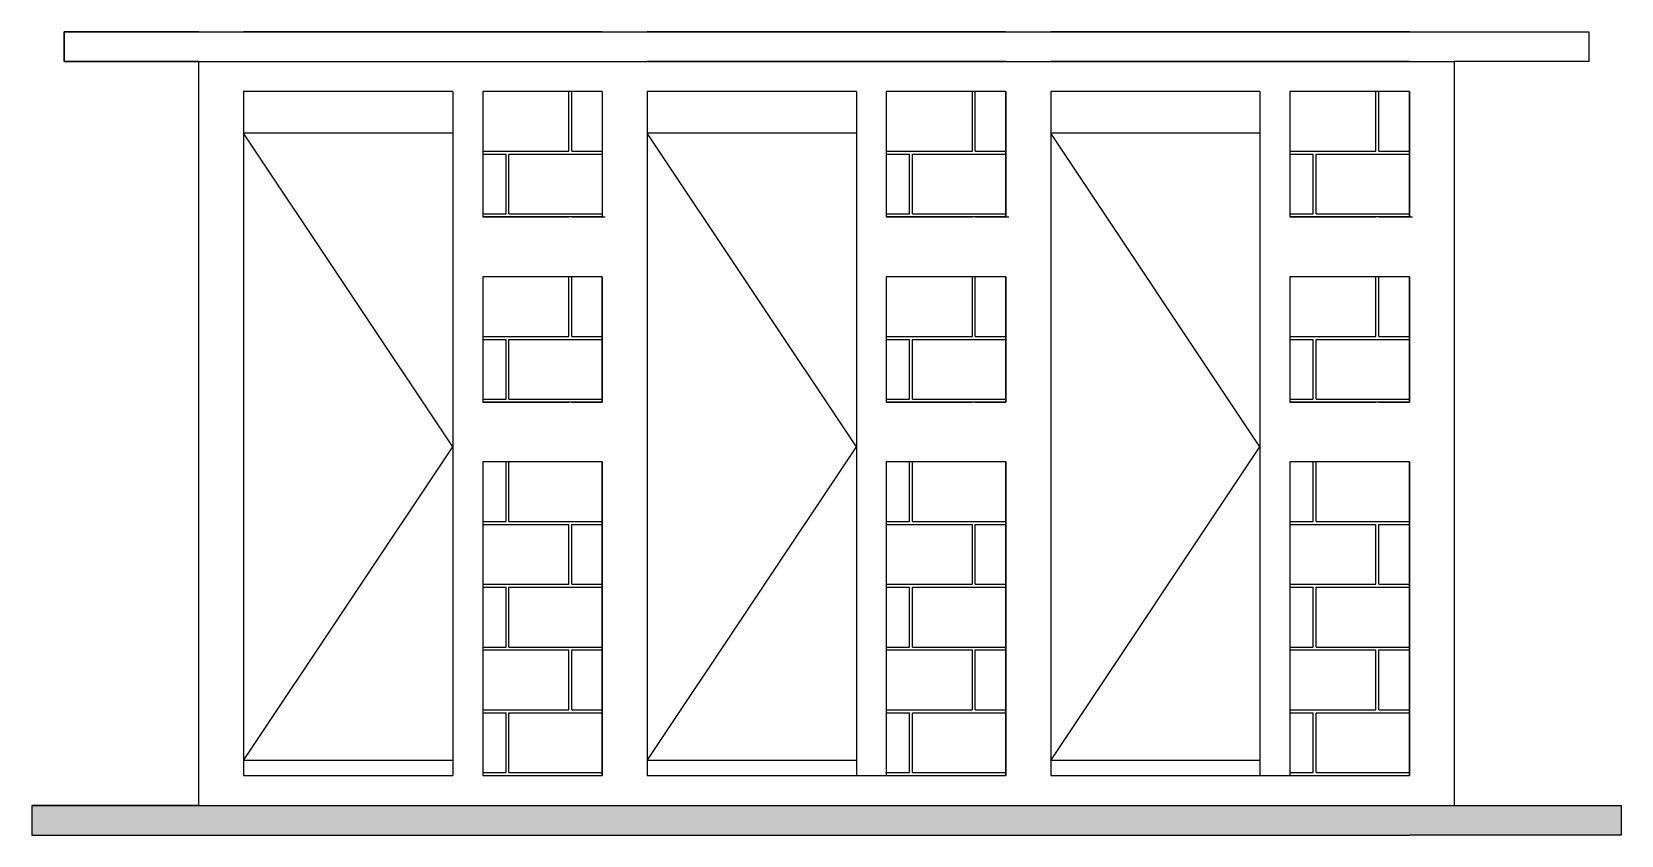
# Model space of a CAD drawing. Header units: metres. Extents: x 0.9 to 42, y -19 to 5.
# Drawn here: x 19.34 to 24.65, y -19.04 to -16.35 of the extents above; entities that cross this region are included whole.
import ezdxf

# ---------------------------------------------------------------- set-up
doc = ezdxf.new("R2010")
doc.units = ezdxf.units.M
doc.linetypes.add('DASHED2', pattern=[0.375, 0.25, -0.125])
doc.layers.add('0.05', color=9, linetype='Continuous')

msp = doc.modelspace()

# ---------------------------------------------------------------- hatches: boundary and pattern name
h = msp.add_hatch(color=256)
h.dxf.hatch_style = 1
h.paths.add_polyline_path([(24.65391, -18.94075), (24.09538, -18.94075), (19.89538, -18.94075), (19.33686, -18.94075), (19.33686, -19.04075), (20.04538, -19.04075), (23.94538, -19.04075), (24.65391, -19.04075)])
at = {"layer": '0.05'}
h = msp.add_hatch(dxfattribs=at)
h.set_pattern_fill('AR-B816C', color=256, scale=0.001033)
h.set_pattern_definition([(0, (34.16301, -16.97075), (0.210001, 0.210001), [0.4101584, -0.009844]), (0, (33.95301, -16.9609), (0.210001, 0.210001), [0.4101584, -0.009844]), (90, (34.16301, -16.97075), (-0.210001, 0.210001), [-0.219845, 0.200157]), (90, (34.15317, -16.97075), (-0.210001, 0.210001), [-0.219845, 0.200157])])
h.paths.add_polyline_path([(20.84538, -16.55075), (21.24538, -16.55075), (21.24538, -16.75075), (21.24538, -16.76075), (21.24538, -16.96075), (21.25538, -16.96075), (21.25538, -16.97075), (21.24538, -16.97075), (20.84538, -16.97075)])
h = msp.add_hatch(dxfattribs=at)
h.set_pattern_fill('AR-B816C', color=256, scale=0.001033)
h.set_pattern_definition([(0, (35.51301, -16.97075), (0.210001, 0.210001), [0.4101584, -0.009844]), (0, (35.30301, -16.9609), (0.210001, 0.210001), [0.4101584, -0.009844]), (90, (35.51301, -16.97075), (-0.210001, 0.210001), [-0.219845, 0.200157]), (90, (35.50317, -16.97075), (-0.210001, 0.210001), [-0.219845, 0.200157])])
h.paths.add_polyline_path([(22.19538, -16.55075), (22.59538, -16.55075), (22.59538, -16.75075), (22.59538, -16.76075), (22.59538, -16.96075), (22.60538, -16.96075), (22.60538, -16.97075), (22.59538, -16.97075), (22.19538, -16.97075)])
h = msp.add_hatch(dxfattribs=at)
h.set_pattern_fill('AR-B816C', color=256, scale=0.001033)
h.set_pattern_definition([(0, (36.86301, -16.97075), (0.210001, 0.210001), [0.4101584, -0.009844]), (0, (36.65301, -16.9609), (0.210001, 0.210001), [0.4101584, -0.009844]), (90, (36.86301, -16.97075), (-0.210001, 0.210001), [-0.219845, 0.200157]), (90, (36.85317, -16.97075), (-0.210001, 0.210001), [-0.219845, 0.200157])])
h.paths.add_polyline_path([(23.54538, -16.55075), (23.94538, -16.55075), (23.94538, -16.75075), (23.94538, -16.76075), (23.94538, -16.96075), (23.95538, -16.96075), (23.95538, -16.97075), (23.94538, -16.97075), (23.54538, -16.97075)])
h = msp.add_hatch(dxfattribs=at)
h.set_pattern_fill('AR-B816C', color=256, scale=0.001033)
h.set_pattern_definition([(0, (34.16301, -17.59075), (0.210001, 0.210001), [0.4101584, -0.009844]), (0, (33.95301, -17.5809), (0.210001, 0.210001), [0.4101584, -0.009844]), (90, (34.16301, -17.59075), (-0.210001, 0.210001), [-0.219845, 0.200157]), (90, (34.15317, -17.59075), (-0.210001, 0.210001), [-0.219845, 0.200157])])
h.paths.add_polyline_path([(20.84538, -17.17075), (21.24538, -17.17075), (21.24538, -17.37075), (21.24538, -17.38075), (21.24538, -17.58075), (21.24538, -17.59075), (20.84538, -17.59075)])
h = msp.add_hatch(dxfattribs=at)
h.set_pattern_fill('AR-B816C', color=256, scale=0.001033)
h.set_pattern_definition([(0, (35.51301, -17.59075), (0.210001, 0.210001), [0.4101584, -0.009844]), (0, (35.30301, -17.5809), (0.210001, 0.210001), [0.4101584, -0.009844]), (90, (35.51301, -17.59075), (-0.210001, 0.210001), [-0.219845, 0.200157]), (90, (35.50317, -17.59075), (-0.210001, 0.210001), [-0.219845, 0.200157])])
h.paths.add_polyline_path([(22.19538, -17.17075), (22.59538, -17.17075), (22.59538, -17.37075), (22.59538, -17.38075), (22.59538, -17.58075), (22.59538, -17.59075), (22.19538, -17.59075)])
h = msp.add_hatch(dxfattribs=at)
h.set_pattern_fill('AR-B816C', color=256, scale=0.001033)
h.set_pattern_definition([(0, (36.86301, -17.59075), (0.210001, 0.210001), [0.4101584, -0.009844]), (0, (36.65301, -17.5809), (0.210001, 0.210001), [0.4101584, -0.009844]), (90, (36.86301, -17.59075), (-0.210001, 0.210001), [-0.219845, 0.200157]), (90, (36.85317, -17.59075), (-0.210001, 0.210001), [-0.219845, 0.200157])])
h.paths.add_polyline_path([(23.54538, -17.17075), (23.94538, -17.17075), (23.94538, -17.37075), (23.94538, -17.38075), (23.94538, -17.58075), (23.94538, -17.59075), (23.54538, -17.59075)])
h = msp.add_hatch(dxfattribs=at)
h.set_pattern_fill('AR-B816C', color=256, scale=0.001033)
h.set_pattern_definition([(0, (34.16301, -18.84075), (0.210001, 0.210001), [0.4101584, -0.009844]), (0, (33.95301, -18.8309), (0.210001, 0.210001), [0.4101584, -0.009844]), (90, (34.16301, -18.84075), (-0.210001, 0.210001), [-0.219845, 0.200157]), (90, (34.15317, -18.84075), (-0.210001, 0.210001), [-0.219845, 0.200157])])
h.paths.add_polyline_path([(20.84538, -17.79075), (21.24538, -17.79075), (21.24538, -17.99075), (21.24538, -18.00075), (21.24538, -18.20075), (21.24538, -18.21075), (21.24538, -18.41075), (21.24538, -18.42075), (21.24538, -18.62075), (21.24538, -18.63075), (21.24538, -18.83075), (21.24538, -18.84075), (20.84538, -18.84075)])
h = msp.add_hatch(dxfattribs=at)
h.set_pattern_fill('AR-B816C', color=256, scale=0.001033)
h.set_pattern_definition([(0, (35.51301, -18.84075), (0.210001, 0.210001), [0.4101584, -0.009844]), (0, (35.30301, -18.8309), (0.210001, 0.210001), [0.4101584, -0.009844]), (90, (35.51301, -18.84075), (-0.210001, 0.210001), [-0.219845, 0.200157]), (90, (35.50317, -18.84075), (-0.210001, 0.210001), [-0.219845, 0.200157])])
h.paths.add_polyline_path([(22.19538, -17.79075), (22.59538, -17.79075), (22.59538, -17.99075), (22.59538, -18.00075), (22.59538, -18.20075), (22.59538, -18.21075), (22.59538, -18.41075), (22.59538, -18.42075), (22.59538, -18.62075), (22.59538, -18.63075), (22.59538, -18.83075), (22.59538, -18.84075), (22.19538, -18.84075)])
h = msp.add_hatch(dxfattribs=at)
h.set_pattern_fill('AR-B816C', color=256, scale=0.001033)
h.set_pattern_definition([(0, (36.86301, -18.84075), (0.210001, 0.210001), [0.4101584, -0.009844]), (0, (36.65301, -18.8309), (0.210001, 0.210001), [0.4101584, -0.009844]), (90, (36.86301, -18.84075), (-0.210001, 0.210001), [-0.219845, 0.200157]), (90, (36.85317, -18.84075), (-0.210001, 0.210001), [-0.219845, 0.200157])])
h.paths.add_polyline_path([(23.54538, -17.79075), (23.94538, -17.79075), (23.94538, -17.99075), (23.94538, -18.00075), (23.94538, -18.20075), (23.94538, -18.21075), (23.94538, -18.41075), (23.94538, -18.42075), (23.94538, -18.62075), (23.94538, -18.63075), (23.94538, -18.83075), (23.94538, -18.84075), (23.54538, -18.84075)])

# ---------------------------------------------------------------- linework, layer by layer
for p, q in [((19.89538, -16.35075), (19.44538, -16.35075)), ((19.44538, -16.35075), (19.44538, -16.45075)), ((21.24538, -16.35075), (20.04538, -16.35075)), ((22.59538, -16.35075), (21.39538, -16.35075)), ((23.94538, -16.35075), (22.74538, -16.35075)), ((24.09538, -16.35075), (24.54538, -16.35075)), ((24.54538, -16.35075), (24.54538, -16.45075)), ((19.44538, -16.45075), (19.89538, -16.45075)), ((19.89538, -16.45075), (24.09538, -16.45075)), ((20.04538, -16.45075), (21.24538, -16.45075)), ((22.59538, -16.45075), (21.39538, -16.45075)), ((23.94538, -16.45075), (22.74538, -16.45075)), ((24.54538, -16.45075), (24.09538, -16.45075)), ((20.04538, -16.55075), (20.04538, -17.79075)), ((20.74538, -16.55075), (20.04538, -16.55075)), ((20.74538, -16.55075), (20.74538, -18.84075)), ((20.84538, -16.55075), (20.84538, -16.97075)), ((21.24538, -16.55075), (20.84538, -16.55075)), ((21.24538, -16.55075), (21.24538, -16.97075)), ((21.39538, -16.55075), (21.39538, -16.97075)), ((21.39538, -16.55075), (21.39538, -17.79075)), ((22.09538, -16.55075), (21.39538, -16.55075)), ((22.09538, -16.55075), (22.09538, -18.84075)), ((22.19538, -16.55075), (22.19538, -16.97075)), ((22.59538, -16.55075), (22.19538, -16.55075)), ((22.59538, -16.97075), (22.59538, -16.55075)), ((22.59538, -16.55075), (22.59538, -16.97075)), ((22.74538, -16.55075), (22.74538, -16.97075)), ((22.74538, -16.55075), (22.74538, -17.79075)), ((23.44538, -16.55075), (22.74538, -16.55075)), ((23.44538, -16.55075), (23.44538, -18.84075)), ((23.54538, -16.55075), (23.54538, -16.97075)), ((23.94538, -16.55075), (23.54538, -16.55075)), ((23.94538, -16.97075), (23.94538, -16.55075)), ((23.94538, -16.55075), (23.94538, -16.97075)), ((20.74538, -16.69075), (20.04538, -16.69075)), ((22.09538, -16.69075), (21.39538, -16.69075)), ((23.44538, -16.69075), (22.74538, -16.69075)), ((21.24538, -16.97075), (20.84538, -16.97075)), ((22.59538, -16.97075), (22.19538, -16.97075)), ((23.94538, -16.97075), (23.54538, -16.97075)), ((20.84538, -17.17075), (20.84538, -17.59075)), ((21.24538, -17.17075), (20.84538, -17.17075)), ((21.24538, -17.17075), (21.24538, -17.59075)), ((21.39538, -17.17075), (21.39538, -17.59075)), ((22.19538, -17.17075), (22.19538, -17.59075)), ((22.59538, -17.17075), (22.19538, -17.17075)), ((22.59538, -17.17075), (22.59538, -17.59075)), ((23.54538, -17.17075), (23.54538, -17.59075)), ((23.94538, -17.17075), (23.54538, -17.17075)), ((23.94538, -17.59075), (23.94538, -17.17075)), ((23.94538, -17.17075), (23.94538, -17.59075)), ((21.24538, -17.59075), (20.84538, -17.59075)), ((22.59538, -17.59075), (22.19538, -17.59075)), ((23.94538, -17.59075), (23.54538, -17.59075)), ((20.84538, -17.79075), (20.84538, -18.84075)), ((21.24538, -17.79075), (20.84538, -17.79075)), ((21.24538, -17.79075), (21.24538, -18.84075)), ((21.39538, -17.79075), (21.39538, -18.84075)), ((22.19538, -17.79075), (22.19538, -18.84075)), ((22.59538, -17.79075), (22.19538, -17.79075)), ((22.59538, -17.79075), (22.59538, -18.84075)), ((22.74538, -17.79075), (22.74538, -18.84075)), ((23.54538, -17.79075), (23.54538, -18.84075)), ((23.94538, -17.79075), (23.54538, -17.79075)), ((23.94538, -18.84075), (23.94538, -17.79075)), ((23.94538, -17.79075), (23.94538, -18.84075)), ((20.74538, -18.79075), (20.04538, -18.79075)), ((22.09538, -18.79075), (21.39538, -18.79075)), ((23.44538, -18.79075), (22.74538, -18.79075)), ((20.04538, -18.84075), (20.74538, -18.84075)), ((20.84538, -18.84075), (21.24538, -18.84075)), ((21.39538, -18.84075), (22.59538, -18.84075)), ((21.39538, -18.84075), (22.09538, -18.84075)), ((22.19538, -18.84075), (22.59538, -18.84075)), ((22.74538, -18.84075), (23.94538, -18.84075)), ((22.74538, -18.84075), (23.44538, -18.84075)), ((23.54538, -18.84075), (23.94538, -18.84075)), ((19.89538, -18.94075), (19.33686, -18.94075)), ((19.33686, -18.94075), (19.33686, -19.04075)), ((19.33686, -18.94075), (19.33686, -19.04075)), ((19.89538, -18.94075), (24.09538, -18.94075)), ((20.04538, -18.94075), (23.94538, -18.94075)), ((24.09538, -18.94075), (24.65391, -18.94075)), ((24.65391, -18.94075), (24.65391, -19.04075)), ((19.33686, -19.04075), (19.89538, -19.04075)), ((19.33686, -19.04075), (20.04538, -19.04075)), ((20.04538, -19.04075), (23.94538, -19.04075)), ((24.65391, -19.04075), (23.94538, -19.04075))]:
    msp.add_line(p, q)
at = {"linetype": 'DASHED2', "ltscale": 10}
for p, q in [((20.74538, -17.74075), (20.04538, -16.69075)), ((22.09538, -17.74075), (21.39538, -16.69075)), ((23.44538, -17.74075), (22.74538, -16.69075)), ((20.04538, -18.79075), (20.74538, -17.74075)), ((21.39538, -18.79075), (22.09538, -17.74075)), ((22.74538, -18.79075), (23.44538, -17.74075))]:
    msp.add_line(p, q, dxfattribs=at)
at = {"flags": 128}
msp.add_lwpolyline([(19.33686, -18.94075), (19.89538, -18.94075), (19.89538, -16.45075), (19.44538, -16.45075), (19.44538, -16.35075), (24.54538, -16.35075), (24.54538, -16.45075), (24.09538, -16.45075), (24.09538, -18.94075), (24.65391, -18.94075)], dxfattribs=at)
for points in [[(21.24538, -17.59075), (21.24538, -17.17075)], [(21.39538, -17.17075), (21.39538, -17.59075)], [(22.59538, -17.59075), (22.59538, -17.17075)], [(22.59538, -17.59075), (22.59538, -17.17075)], [(22.74538, -17.17075), (22.74538, -17.59075)], [(23.94538, -17.59075), (23.94538, -17.17075)], [(23.94538, -17.59075), (23.94538, -17.17075)], [(20.04538, -17.79075), (20.04538, -18.84075), (20.74538, -18.84075)], [(20.84538, -18.84075), (21.24538, -18.84075), (21.24538, -17.79075)], [(21.39538, -17.79075), (21.39538, -18.84075), (22.59538, -18.84075), (22.59538, -17.79075)], [(21.39538, -17.79075), (21.39538, -18.84075), (22.09538, -18.84075)], [(22.19538, -18.84075), (22.59538, -18.84075), (22.59538, -17.79075)], [(22.74538, -17.79075), (22.74538, -18.84075), (23.94538, -18.84075), (23.94538, -17.79075)], [(22.74538, -17.79075), (22.74538, -18.84075), (23.44538, -18.84075)], [(23.54538, -18.84075), (23.94538, -18.84075), (23.94538, -17.79075)]]:
    msp.add_lwpolyline(points)

doc.saveas('drawing.dxf')
